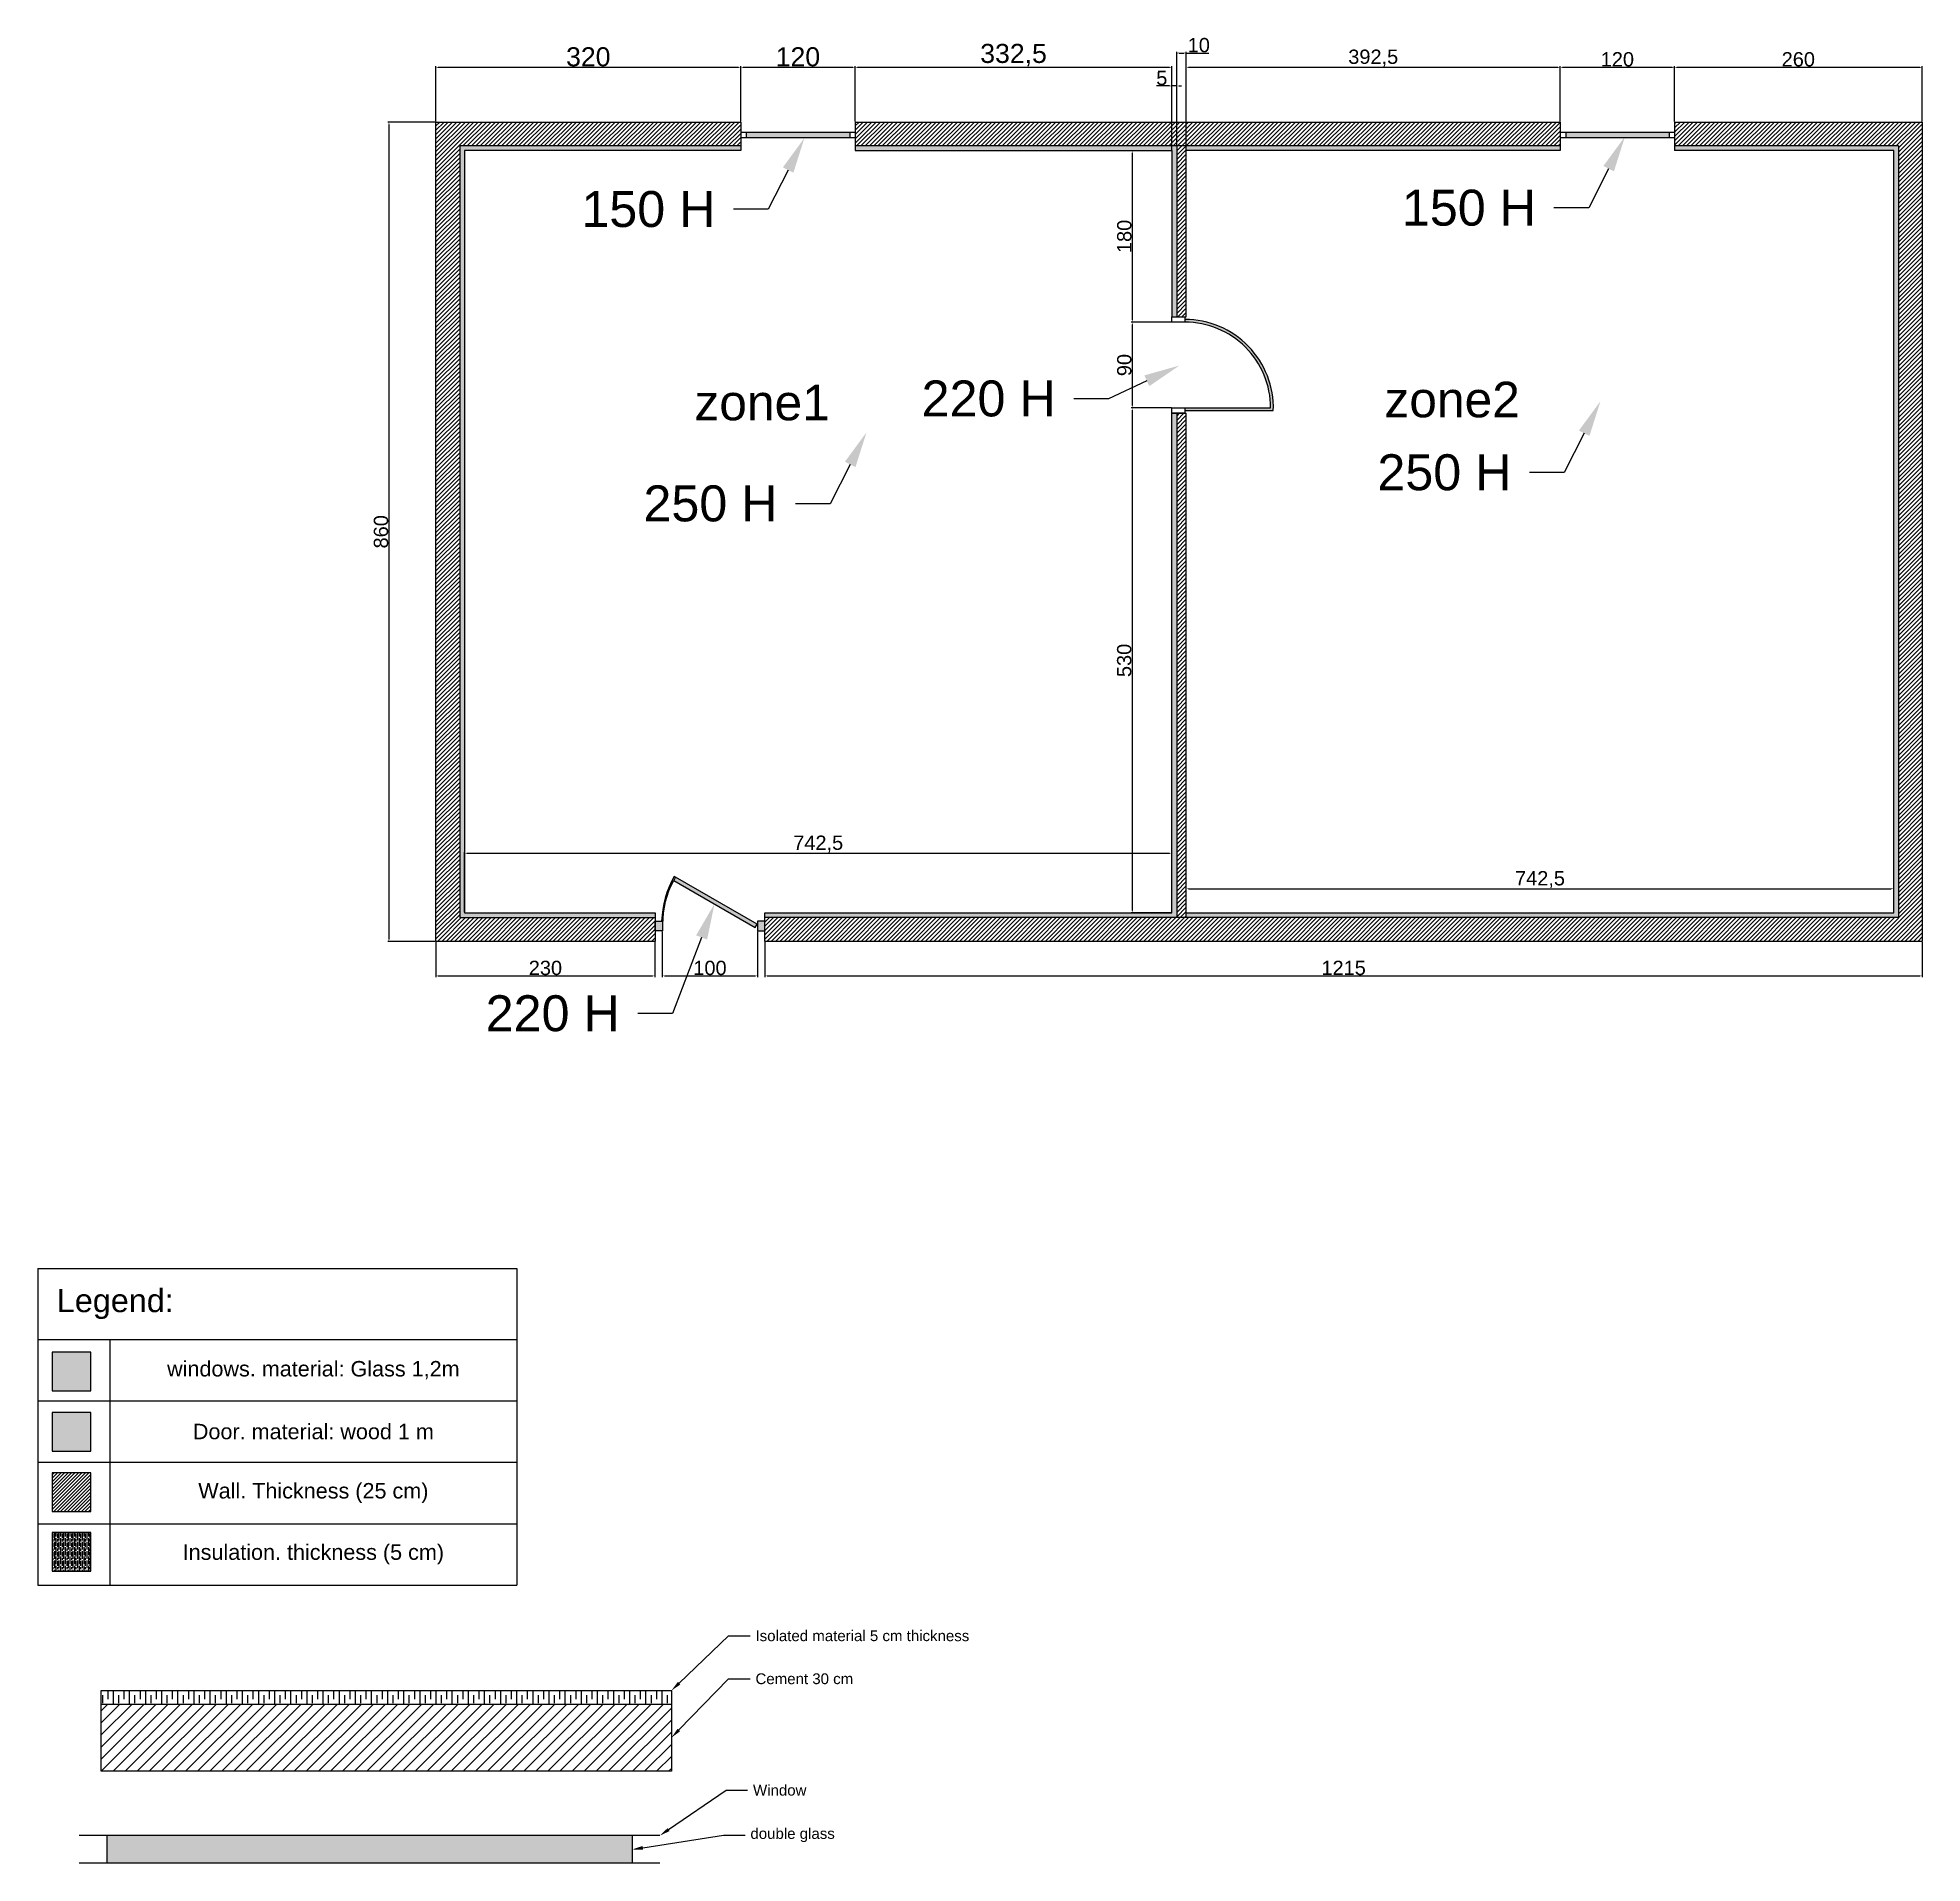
# Model space of a CAD drawing. Header units: millimetres. Extents: x 1864 to 5744, y 377 to 2293.
# Drawn here: x 2609 to 4587, y 377 to 2293 of the extents above; entities that cross this region are included whole.
import ezdxf
from ezdxf import colors
from ezdxf.entities.mleader import LeaderData, LeaderLine
from ezdxf.math import Vec2, Vec3

# ---------------------------------------------------------------- set-up
doc = ezdxf.new("R2010")
doc.units = ezdxf.units.MM
doc.layers.add('door_cad-block.com', color=250, linetype='Continuous')
doc.layers.add('Windows', color=4, linetype='Continuous')
doc.styles.get("Standard").update_dxf_attribs({"font": 'arial.ttf'})
doc.dimstyles.new('ISO-25', dxfattribs={"dimtxt": 2.5, "dimasz": 2.5, "dimexe": 1.25, "dimexo": 0.625, "dimtad": 1, "dimtxsty": 'Standard', "dimcen": 2.5, "dimadec": 0, "dimazin": 0, "dimtfac": 1, "dimtmove": 0, "dimatfit": 3, "dimfxl": 1, "dimarcsym": 0})

msp = doc.modelspace()

# ---------------------------------------------------------------- texts
at = {"color": 0, "char_height": 37.3469, "attachment_point": 1}
for s, insert in [('zone1 ', (3298.075, 1928.988)), ('zone2 ', (4022.247, 1932.111))]:
    msp.add_mtext_dynamic_manual_height_columns(s, width=166.62096, gutter_width=186.734, heights=[0], dxfattribs=dict(at, insert=insert))

# ---------------------------------------------------------------- blocks, each defined once
blk = doc.blocks.new('*U3')
at = {"color": 0, "linetype": 'ByBlock', "ltscale": 10}
blk.add_lwpolyline([(-50, 0), (-50, 800, 0.414214), (-850, 0)], format="xyb", dxfattribs=at)
at = {"color": 0}
for points in [[(-900, 0), (-850, 0), (-850, -121), (-900, -121)], [(-50, 0), (0, 0), (0, -121), (-50, -121)]]:
    blk.add_lwpolyline(points, close=True, dxfattribs=at)
blk = doc.blocks.new('*U5')
at = {"color": 0}
for p, q in [((0, 0), (2100, 0)), ((100, 0), (100, -100)), ((2000, 0), (2000, -100)), ((0, -100), (2100, -100))]:
    blk.add_line(p, q, dxfattribs=at)
blk = doc.blocks.new('*U8')
for points in [[(5, 5), (65, 5), (65, 85), (5, 85)], [(840, 30), (173, -355), (158, -329), (825, 56)], [(905, 5), (845, 5), (845, 85), (905, 85)]]:
    blk.add_lwpolyline(points, close=True)
blk.add_arc((840, 30), 771, 180, 207.7688)
blk = doc.blocks.new('*D38')
at = {"color": 0, "lineweight": -2, "transparency": 16777216}
for p, q in [((3026.7, 2205.3), (3026.7, 2263.4)), ((3029.2, 2262.1), (3344.2, 2262.1)), ((3346.7, 2205.3), (3346.7, 2263.4))]:
    blk.add_line(p, q, dxfattribs=at)
at = {"color": 0, "transparency": 16777216}
for points in [[(3029.2, 2262.6), (3029.2, 2261.7), (3026.7, 2262.1)], [(3344.2, 2262.6), (3344.2, 2261.7), (3346.7, 2262.1)]]:
    blk.add_solid(points, dxfattribs=at)
at = {"layer": 'Defpoints', "color": 0, "transparency": 16777216}
for p in [(3346.7, 2262.1), (3026.7, 2204.6), (3346.7, 2204.6)]:
    blk.add_point(p, dxfattribs=at)
at = {"color": 0, "transparency": 16777216, "insert": (3186.7, 2273), "char_height": 2.5, "width": 62.311, "attachment_point": 5}
blk.add_mtext('{\\H8x;320}', dxfattribs=at)
blk = doc.blocks.new('*D39')
at = {"color": 0, "lineweight": -2, "transparency": 16777216}
for p, q in [((3466.7, 2205.3), (3466.7, 2263.4)), ((3469.2, 2262.1), (3796.7, 2262.1)), ((3799.2, 2175.3), (3799.2, 2263.4))]:
    blk.add_line(p, q, dxfattribs=at)
at = {"color": 0, "transparency": 16777216}
for points in [[(3469.2, 2262.6), (3469.2, 2261.7), (3466.7, 2262.1)], [(3796.7, 2262.6), (3796.7, 2261.7), (3799.2, 2262.1)]]:
    blk.add_solid(points, dxfattribs=at)
at = {"layer": 'Defpoints', "color": 0, "transparency": 16777216}
for p in [(3799.2, 2262.1), (3466.7, 2204.6), (3799.2, 2174.6)]:
    blk.add_point(p, dxfattribs=at)
at = {"color": 0, "transparency": 16777216, "insert": (3633, 2274.8), "char_height": 2.5, "width": 62.311, "attachment_point": 5}
blk.add_mtext('{\\H8x;332,5}', dxfattribs=at)
blk = doc.blocks.new('*D40')
at = {"color": 0, "lineweight": -2, "transparency": 16777216}
for p, q in [((3346.7, 2205.3), (3346.7, 2263.4)), ((3349.2, 2262.1), (3464.2, 2262.1)), ((3466.7, 2205.3), (3466.7, 2263.4))]:
    blk.add_line(p, q, dxfattribs=at)
at = {"color": 0, "transparency": 16777216}
for points in [[(3349.2, 2262.6), (3349.2, 2261.7), (3346.7, 2262.1)], [(3464.2, 2262.6), (3464.2, 2261.7), (3466.7, 2262.1)]]:
    blk.add_solid(points, dxfattribs=at)
at = {"layer": 'Defpoints', "color": 0, "transparency": 16777216}
for p in [(3466.7, 2262.1), (3346.7, 2204.6), (3466.7, 2204.6)]:
    blk.add_point(p, dxfattribs=at)
at = {"color": 0, "transparency": 16777216, "insert": (3406.7, 2273), "char_height": 2.5, "width": 62.311, "attachment_point": 5}
blk.add_mtext('{\\H8x;120}', dxfattribs=at)
blk = doc.blocks.new('*D41')
at = {"color": 0, "lineweight": -2, "transparency": 16777216}
for p, q in [((3796.7, 2242.5), (3783, 2242.5)), ((3799.2, 2180.3), (3799.2, 2243.8)), ((3804.2, 2242.5), (3799.2, 2242.5)), ((3804.2, 2180.3), (3804.2, 2243.8)), ((3806.7, 2242.5), (3809.2, 2242.5))]:
    blk.add_line(p, q, dxfattribs=at)
at = {"color": 0, "transparency": 16777216}
for points in [[(3796.7, 2242.9), (3796.7, 2242.1), (3799.2, 2242.5)], [(3806.7, 2242.9), (3806.7, 2242.1), (3804.2, 2242.5)]]:
    blk.add_solid(points, dxfattribs=at)
at = {"layer": 'Defpoints', "color": 0, "transparency": 16777216}
for p in [(3799.2, 2242.5), (3799.2, 2179.6), (3804.2, 2179.6)]:
    blk.add_point(p, dxfattribs=at)
at = {"color": 0, "transparency": 16777216, "insert": (3788.6, 2250.8), "char_height": 2.5, "attachment_point": 5}
blk.add_mtext('{\\H6x;5}', dxfattribs=at)
blk = doc.blocks.new('*D42')
at = {"color": 0, "lineweight": -2, "transparency": 16777216}
for p, q in [((3804.2, 2180.3), (3804.2, 2278.3)), ((3806.7, 2277.1), (3811.7, 2277.1)), ((3814.2, 2180.3), (3814.2, 2278.3)), ((3814.2, 2277.1), (3838, 2277.1))]:
    blk.add_line(p, q, dxfattribs=at)
at = {"color": 0, "transparency": 16777216}
for points in [[(3806.7, 2277.5), (3806.7, 2276.6), (3804.2, 2277.1)], [(3811.7, 2277.5), (3811.7, 2276.6), (3814.2, 2277.1)]]:
    blk.add_solid(points, dxfattribs=at)
at = {"layer": 'Defpoints', "color": 0, "transparency": 16777216}
for p in [(3814.2, 2277.1), (3804.2, 2179.6), (3814.2, 2179.6)]:
    blk.add_point(p, dxfattribs=at)
at = {"color": 0, "transparency": 16777216, "insert": (3827.4, 2285.3), "char_height": 2.5, "attachment_point": 5}
blk.add_mtext('{\\H6x;10}', dxfattribs=at)
blk = doc.blocks.new('*D43')
at = {"color": 0, "lineweight": -2, "transparency": 16777216}
for p, q in [((3814.2, 2205.3), (3814.2, 2263.4)), ((3816.7, 2262.1), (4204.2, 2262.1)), ((4206.7, 2205.3), (4206.7, 2263.4))]:
    blk.add_line(p, q, dxfattribs=at)
at = {"color": 0, "transparency": 16777216}
for points in [[(3816.7, 2262.6), (3816.7, 2261.7), (3814.2, 2262.1)], [(4204.2, 2262.6), (4204.2, 2261.7), (4206.7, 2262.1)]]:
    blk.add_solid(points, dxfattribs=at)
at = {"layer": 'Defpoints', "color": 0, "transparency": 16777216}
for p in [(4206.7, 2262.1), (3814.2, 2204.6), (4206.7, 2204.6)]:
    blk.add_point(p, dxfattribs=at)
at = {"color": 0, "transparency": 16777216, "insert": (4010.5, 2271.8), "char_height": 2.5, "attachment_point": 5}
blk.add_mtext('{\\H6x;392,5}', dxfattribs=at)
blk = doc.blocks.new('*D44')
at = {"color": 0, "lineweight": -2, "transparency": 16777216}
for p, q in [((4206.7, 2205.3), (4206.7, 2263.4)), ((4209.2, 2262.1), (4324.2, 2262.1)), ((4326.7, 2205.3), (4326.7, 2263.4))]:
    blk.add_line(p, q, dxfattribs=at)
at = {"color": 0, "transparency": 16777216}
for points in [[(4209.2, 2262.6), (4209.2, 2261.7), (4206.7, 2262.1)], [(4324.2, 2262.6), (4324.2, 2261.7), (4326.7, 2262.1)]]:
    blk.add_solid(points, dxfattribs=at)
at = {"layer": 'Defpoints', "color": 0, "transparency": 16777216}
for p in [(4326.7, 2262.1), (4206.7, 2204.6), (4326.7, 2204.6)]:
    blk.add_point(p, dxfattribs=at)
at = {"color": 0, "transparency": 16777216, "insert": (4266.7, 2270.4), "char_height": 2.5, "attachment_point": 5}
blk.add_mtext('{\\H6x;120}', dxfattribs=at)
blk = doc.blocks.new('*D45')
at = {"color": 0, "lineweight": -2, "transparency": 16777216}
for p, q in [((4326.6, 2205.3), (4326.6, 2263.4)), ((4329.1, 2262.1), (4584.1, 2262.1)), ((4586.6, 2205.3), (4586.6, 2263.4))]:
    blk.add_line(p, q, dxfattribs=at)
at = {"color": 0, "transparency": 16777216}
for points in [[(4329.1, 2262.6), (4329.1, 2261.7), (4326.6, 2262.1)], [(4584.1, 2262.6), (4584.1, 2261.7), (4586.6, 2262.1)]]:
    blk.add_solid(points, dxfattribs=at)
at = {"layer": 'Defpoints', "color": 0, "transparency": 16777216}
for p in [(4586.6, 2262.1), (4326.6, 2204.6), (4586.6, 2204.6)]:
    blk.add_point(p, dxfattribs=at)
at = {"color": 0, "transparency": 16777216, "insert": (4456.6, 2270.4), "char_height": 2.5, "attachment_point": 5}
blk.add_mtext('{\\H6x;260}', dxfattribs=at)
blk = doc.blocks.new('*D46')
at = {"color": 0, "lineweight": -2, "transparency": 16777216}
for p, q in [((3798.6, 2174.6), (3756.3, 2174.6)), ((3757.5, 2172.1), (3757.5, 1997.1)), ((3798.6, 1994.6), (3756.3, 1994.6))]:
    blk.add_line(p, q, dxfattribs=at)
at = {"color": 0, "transparency": 16777216}
for points in [[(3757.1, 2172.1), (3758, 2172.1), (3757.5, 2174.6)], [(3757.1, 1997.1), (3758, 1997.1), (3757.5, 1994.6)]]:
    blk.add_solid(points, dxfattribs=at)
at = {"layer": 'Defpoints', "color": 0, "transparency": 16777216}
for p in [(3799.2, 2174.6), (3757.5, 1994.6), (3799.3, 1994.6)]:
    blk.add_point(p, dxfattribs=at)
at = {"color": 0, "transparency": 16777216, "insert": (3749.3, 2084.6), "char_height": 2.5, "attachment_point": 5, "rotation": 90}
blk.add_mtext('{\\H6x;180}', dxfattribs=at)
blk = doc.blocks.new('*D47')
at = {"color": 0, "lineweight": -2, "transparency": 16777216}
for p, q in [((3798.6, 1994.6), (3756.3, 1994.6)), ((3757.5, 1992.1), (3757.5, 1907.1)), ((3798.6, 1904.6), (3756.3, 1904.6))]:
    blk.add_line(p, q, dxfattribs=at)
at = {"color": 0, "transparency": 16777216}
for points in [[(3757.1, 1992.1), (3758, 1992.1), (3757.5, 1994.6)], [(3757.1, 1907.1), (3758, 1907.1), (3757.5, 1904.6)]]:
    blk.add_solid(points, dxfattribs=at)
at = {"layer": 'Defpoints', "color": 0, "transparency": 16777216}
for p in [(3799.3, 1994.6), (3757.5, 1904.6), (3799.3, 1904.6)]:
    blk.add_point(p, dxfattribs=at)
at = {"color": 0, "transparency": 16777216, "insert": (3749.3, 1949.6), "char_height": 2.5, "attachment_point": 5, "rotation": 90}
blk.add_mtext('{\\H6x;90}', dxfattribs=at)
blk = doc.blocks.new('*D48')
at = {"color": 0, "lineweight": -2, "transparency": 16777216}
for p, q in [((3798.6, 1904.6), (3756.3, 1904.6)), ((3757.5, 1902.1), (3757.5, 1377.1)), ((3798.6, 1374.6), (3756.3, 1374.6))]:
    blk.add_line(p, q, dxfattribs=at)
at = {"color": 0, "transparency": 16777216}
for points in [[(3757.1, 1902.1), (3758, 1902.1), (3757.5, 1904.6)], [(3757.1, 1377.1), (3758, 1377.1), (3757.5, 1374.6)]]:
    blk.add_solid(points, dxfattribs=at)
at = {"layer": 'Defpoints', "color": 0, "transparency": 16777216}
for p in [(3799.3, 1904.6), (3757.5, 1374.6), (3799.3, 1374.6)]:
    blk.add_point(p, dxfattribs=at)
at = {"color": 0, "transparency": 16777216, "insert": (3749.2, 1639.6), "char_height": 2.5, "attachment_point": 5, "rotation": 90}
blk.add_mtext('{\\H6x;530}', dxfattribs=at)
blk = doc.blocks.new('*D49')
at = {"color": 0, "lineweight": -2, "transparency": 16777216}
for p, q in [((3026.1, 2204.6), (2976.3, 2204.6)), ((2977.5, 2202.1), (2977.5, 1347.1)), ((3026.1, 1344.6), (2976.3, 1344.6))]:
    blk.add_line(p, q, dxfattribs=at)
at = {"color": 0, "transparency": 16777216}
for points in [[(2977.1, 2202.1), (2977.9, 2202.1), (2977.5, 2204.6)], [(2977.1, 1347.1), (2977.9, 1347.1), (2977.5, 1344.6)]]:
    blk.add_solid(points, dxfattribs=at)
at = {"layer": 'Defpoints', "color": 0, "transparency": 16777216}
for p in [(3026.7, 2204.6), (2977.5, 1344.6), (3026.7, 1344.6)]:
    blk.add_point(p, dxfattribs=at)
at = {"color": 0, "transparency": 16777216, "insert": (2969.2, 1774.6), "char_height": 2.5, "attachment_point": 5, "rotation": 90}
blk.add_mtext('{\\H6x;860}', dxfattribs=at)
blk = doc.blocks.new('*D50')
at = {"color": 0, "lineweight": -2, "transparency": 16777216}
for p, q in [((3026.7, 1344), (3026.7, 1307.2)), ((3256.7, 1344), (3256.7, 1307.2)), ((3029.2, 1308.5), (3254.2, 1308.5))]:
    blk.add_line(p, q, dxfattribs=at)
at = {"color": 0, "transparency": 16777216}
for points in [[(3029.2, 1308.9), (3029.2, 1308.1), (3026.7, 1308.5)], [(3254.2, 1308.9), (3254.2, 1308.1), (3256.7, 1308.5)]]:
    blk.add_solid(points, dxfattribs=at)
at = {"layer": 'Defpoints', "color": 0, "transparency": 16777216}
for p in [(3026.7, 1344.6), (3256.7, 1344.6), (3256.7, 1308.5)]:
    blk.add_point(p, dxfattribs=at)
at = {"color": 0, "transparency": 16777216, "insert": (3141.7, 1316.8), "char_height": 2.5, "width": 5.711, "attachment_point": 5}
blk.add_mtext('{\\H6x;230}', dxfattribs=at)
blk = doc.blocks.new('*D51')
at = {"color": 0, "lineweight": -2, "transparency": 16777216}
for p, q in [((3264.4, 1355.1), (3264.4, 1307.2)), ((3364.4, 1355.1), (3364.4, 1307.2)), ((3266.9, 1308.5), (3361.9, 1308.5))]:
    blk.add_line(p, q, dxfattribs=at)
at = {"color": 0, "transparency": 16777216}
for points in [[(3266.9, 1308.9), (3266.9, 1308.1), (3264.4, 1308.5)], [(3361.9, 1308.9), (3361.9, 1308.1), (3364.4, 1308.5)]]:
    blk.add_solid(points, dxfattribs=at)
at = {"layer": 'Defpoints', "color": 0, "transparency": 16777216}
for p in [(3264.4, 1355.7), (3364.4, 1355.7), (3364.4, 1308.5)]:
    blk.add_point(p, dxfattribs=at)
at = {"color": 0, "transparency": 16777216, "insert": (3314.4, 1316.8), "char_height": 2.5, "attachment_point": 5}
blk.add_mtext('{\\H6x;100}', dxfattribs=at)
blk = doc.blocks.new('*D52')
at = {"color": 0, "lineweight": -2, "transparency": 16777216}
for p, q in [((3372.1, 1344), (3372.1, 1307.2)), ((4586.7, 1344), (4586.7, 1307.2)), ((3374.6, 1308.5), (4584.2, 1308.5))]:
    blk.add_line(p, q, dxfattribs=at)
at = {"color": 0, "transparency": 16777216}
for points in [[(3374.6, 1308.9), (3374.6, 1308.1), (3372.1, 1308.5)], [(4584.2, 1308.9), (4584.2, 1308.1), (4586.7, 1308.5)]]:
    blk.add_solid(points, dxfattribs=at)
at = {"layer": 'Defpoints', "color": 0, "transparency": 16777216}
for p in [(3372.1, 1344.6), (4586.7, 1344.6), (4586.7, 1308.5)]:
    blk.add_point(p, dxfattribs=at)
at = {"color": 0, "transparency": 16777216, "insert": (3979.4, 1316.8), "char_height": 2.5, "attachment_point": 5}
blk.add_mtext('{\\H6x;1215}', dxfattribs=at)
blk = doc.blocks.new('*D53')
at = {"color": 0, "lineweight": -2, "transparency": 16777216}
for p, q in [((3814.2, 1375.3), (3814.2, 1401.2)), ((3816.7, 1400), (4554.2, 1400)), ((4556.7, 1375.3), (4556.7, 1401.2))]:
    blk.add_line(p, q, dxfattribs=at)
at = {"color": 0, "transparency": 16777216}
for points in [[(3816.7, 1400.4), (3816.7, 1399.6), (3814.2, 1400)], [(4554.2, 1400.4), (4554.2, 1399.6), (4556.7, 1400)]]:
    blk.add_solid(points, dxfattribs=at)
at = {"layer": 'Defpoints', "color": 0, "transparency": 16777216}
for p in [(4556.7, 1400), (3814.2, 1374.6), (4556.7, 1374.6)]:
    blk.add_point(p, dxfattribs=at)
at = {"color": 0, "transparency": 16777216, "insert": (4185.5, 1409.6), "char_height": 2.5, "attachment_point": 5}
blk.add_mtext('{\\H6x;742,5}', dxfattribs=at)
blk = doc.blocks.new('*D54')
at = {"color": 0, "lineweight": -2, "transparency": 16777216}
for p, q in [((3056.7, 1375.3), (3056.7, 1438.5)), ((3059.2, 1437.3), (3796.7, 1437.3)), ((3799.2, 1375.3), (3799.2, 1438.5))]:
    blk.add_line(p, q, dxfattribs=at)
at = {"color": 0, "transparency": 16777216}
for points in [[(3059.2, 1437.7), (3059.2, 1436.9), (3056.7, 1437.3)], [(3796.7, 1437.7), (3796.7, 1436.9), (3799.2, 1437.3)]]:
    blk.add_solid(points, dxfattribs=at)
at = {"layer": 'Defpoints', "color": 0, "transparency": 16777216}
for p in [(3799.2, 1437.3), (3056.7, 1374.6), (3799.2, 1374.6)]:
    blk.add_point(p, dxfattribs=at)
at = {"color": 0, "transparency": 16777216, "insert": (3428, 1446.9), "char_height": 2.5, "attachment_point": 5}
blk.add_mtext('{\\H6x;742,5}', dxfattribs=at)
blk = doc.blocks.new('*T55')
at = {"color": 0, "linetype": 'ByBlock', "lineweight": -2, "transparency": 16777216}
for p, q in [((0, 0), (502.8, 0)), ((0, 0), (0, -332.3)), ((502.8, 0), (502.8, -332.3)), ((0, -74.4), (502.8, -74.4)), ((75.7, -74.4), (75.7, -332.3)), ((0, -138.9), (502.8, -138.9)), ((0, -203.3), (502.8, -203.3)), ((0, -267.8), (502.8, -267.8)), ((0, -332.3), (502.8, -332.3))]:
    blk.add_line(p, q, dxfattribs=at)
at = {"color": 0, "transparency": 16777216}
for s, insert, char_height, width, attachment_point in [('  Legend:', (1.2, -37.2), 24.31, 500.401, 4), ('windows. material: Glass 1,2m', (289.3, -106.6), 16.208, 424.713, 5), ('Door. material: wood 1 m', (289.3, -171.1), 16.208, 424.713, 5), ('Wall. Thickness (25 cm)', (289.3, -235.6), 16.208, 424.713, 5), ('Insulation. thickness (5 cm)', (289.3, -300), 16.208, 424.713, 5)]:
    blk.add_mtext(s, dxfattribs=dict(at, insert=insert, char_height=char_height, width=width, attachment_point=attachment_point))

# ---------------------------------------------------------------- dimensions: what is measured, and where the dimension line sits
at = {"color": 0}
for base, p1, p2, text, picture, middle in [((3346.733, 2262.139), (3026.733, 2204.632), (3346.733, 2204.632), '{\\H8x;<>}', '*D38', (3186.733, 2272.982)), ((3466.733, 2262.139), (3346.733, 2204.632), (3466.733, 2204.632), '{\\H8x;<>}', '*D40', (3406.733, 2272.975)), ((3799.233, 2262.139), (3466.733, 2204.632), (3799.233, 2174.632), '{\\H8x;<>}', '*D39', (3632.983, 2274.783)), ((4206.733, 2262.139), (3814.233, 2204.632), (4206.733, 2204.632), '{\\H6x;<>}', '*D43', (4010.483, 2271.778)), ((4326.733, 2262.139), (4206.733, 2204.632), (4326.733, 2204.632), '{\\H6x;<>}', '*D44', (4266.733, 2270.422)), ((4586.558, 2262.139), (4326.558, 2204.632), (4586.558, 2204.632), '{\\H6x;<>}', '*D45', (4456.558, 2270.422)), ((4556.733, 1399.975), (3814.233, 1374.632), (4556.733, 1374.632), '{\\H6x;<>}', '*D53', (4185.483, 1409.615)), ((3364.425, 1308.482), (3264.425, 1355.687), (3364.425, 1355.687), '{\\H6x;<>}', '*D51', (3314.425, 1316.765)), ((3256.733, 1308.482), (3026.733, 1344.632), (3256.733, 1344.632), '{\\H6x;<>}', '*D50', (3141.733, 1316.771)), ((4586.733, 1308.482), (3372.117, 1344.632), (4586.733, 1344.632), '{\\H6x;1215}', '*D52', (3979.425, 1316.765))]:
    dim = msp.add_linear_dim(base=base, p1=p1, p2=p2, text=text, dimstyle='ISO-25', dxfattribs=at)
    dim.commit()
    dim.dimension.update_dxf_attribs({"geometry": picture, "text_midpoint": middle})
for base, p1, p2, picture, middle in [((3814.233, 2277.06), (3804.233, 2179.632), (3814.233, 2179.632), '*D42', (3827.37, 2277.06)), ((3799.233, 2242.52), (3804.233, 2179.632), (3799.233, 2179.632), '*D41', (3788.635, 2242.52)), ((3799.233, 1437.282), (3056.733, 1374.632), (3799.233, 1374.632), '*D54', (3427.983, 1437.282))]:
    dim = msp.add_linear_dim(base=base, p1=p1, p2=p2, text='{\\H6x;<>}', dimstyle='ISO-25', dxfattribs=at)
    dim.commit()
    dim.dimension.update_dxf_attribs({"geometry": picture, "text_midpoint": middle, "dimtype": 160})
for base, p1, p2, picture, middle in [((2977.522, 1344.632), (3026.733, 2204.632), (3026.733, 1344.632), '*D49', (2969.239, 1774.632)), ((3757.534, 1994.632), (3799.233, 2174.632), (3799.267, 1994.632), '*D46', (3749.251, 2084.632)), ((3757.534, 1904.632), (3799.267, 1994.632), (3799.267, 1904.632), '*D47', (3749.251, 1949.632)), ((3757.534, 1374.632), (3799.267, 1904.632), (3799.267, 1374.632), '*D48', (3749.246, 1639.632))]:
    dim = msp.add_linear_dim(base=base, p1=p1, p2=p2, angle=90, text='{\\H6x;<>}', dimstyle='ISO-25', dxfattribs=at)
    dim.commit()
    dim.dimension.update_dxf_attribs({"geometry": picture, "text_midpoint": middle})

# ---------------------------------------------------------------- hatches: boundary and pattern name
h = msp.add_hatch()
h.set_pattern_fill('ANSI31', color=0)
h.paths.add_polyline_path([(3051.733, 2179.632), (3346.733, 2179.632), (3346.733, 2204.632), (3026.733, 2204.632), (3026.733, 1344.632), (3256.733, 1344.632), (3256.733, 1369.632), (3051.733, 1369.632)])
h.paths.add_polyline_path([(4586.558, 2204.632), (4326.733, 2204.632), (4326.733, 2179.632), (4561.733, 2179.632), (4561.733, 1369.632), (3372.117, 1369.632), (3372.117, 1344.632), (4586.733, 1344.632)])
h.paths.add_polyline_path([(3814.233, 1899.007), (3804.233, 1899.007), (3804.233, 1369.632), (3814.233, 1369.632)], flags=17)
h.paths.add_polyline_path([(3814.233, 2179.632), (3804.233, 2179.632), (3804.233, 2000.257), (3812.837, 2000.257), (3814.233, 2000.257)], flags=17)
h.paths.add_polyline_path([(4206.733, 2204.632), (3466.733, 2204.632), (3466.733, 2179.632), (4206.733, 2179.632)], flags=17)
at = {"true_color": 0xf1eb1f, "transparency": 33554687}
h = msp.add_hatch(dxfattribs=at)
h.set_pattern_fill('GOST_WOOD', color=2, scale=0.86)
h.paths.add_polyline_path([(3056.733, 2174.632), (3346.733, 2174.632), (3346.733, 2179.632), (3051.733, 2179.632), (3051.733, 1369.632), (3256.733, 1369.632), (3256.733, 1374.632), (3056.733, 1374.632)])
at = {"transparency": 33554687}
h = msp.add_hatch(color=4, dxfattribs=at)
h.paths.add_polyline_path([(4212.447, 2193.672), (4212.447, 2187.958), (4321.018, 2187.958), (4321.018, 2193.672)])
h.paths.add_polyline_path([(3352.447, 2193.672), (3352.447, 2187.958), (3461.018, 2187.958), (3461.018, 2193.672)])
at = {"true_color": 0xf1eb1f, "transparency": 33554687}
h = msp.add_hatch(dxfattribs=at)
h.set_pattern_fill('GOST_WOOD', color=2, style=0)
h.paths.add_polyline_path([(3804.233, 2179.632), (3466.733, 2179.632), (3466.733, 2174.632), (3799.233, 2174.632), (3799.233, 2000.257), (3804.233, 2000.257)])
h.paths.add_polyline_path([(4206.733, 2179.632), (3814.233, 2179.632), (3814.233, 2174.632), (4206.733, 2174.632)])
h.paths.add_polyline_path([(4561.733, 2179.632), (4326.733, 2179.632), (4326.733, 2174.632), (4556.733, 2174.632), (4556.733, 1374.632), (3814.233, 1374.632), (3814.233, 1369.632), (4561.733, 1369.632)])
at = {"true_color": 0x6a3715, "transparency": 33554687}
for points in [[(3902.837, 1904.632), (3812.837, 1904.632), (3812.837, 1901.819), (3905.637, 1901.819, 0.42268244), (3812.837, 1997.444), (3812.837, 1994.632, -0.41421356)], [(3276.369, 1408.766), (3278.292, 1412.097), (3276.905, 1412.898, 0.12288), (3263.692, 1365.943), (3264.425, 1365.943), (3264.425, 1362.738), (3264.991, 1362.738, -0.12176079)], [(2664.616, 850.232), (2624.097, 850.232), (2624.097, 809.712), (2664.616, 809.712)]]:
    msp.add_hatch(color=36, dxfattribs=at).paths.add_polyline_path(points)
at = {"true_color": 0xf1eb1f, "transparency": 33554687}
h = msp.add_hatch(dxfattribs=at)
h.set_pattern_fill('GOST_WOOD', color=2, style=0)
h.paths.add_polyline_path([(3799.233, 1374.632), (3372.117, 1374.632), (3372.117, 1369.632), (3804.233, 1369.632), (3804.233, 1899.007), (3799.233, 1899.007)])
at = {"true_color": 0x6a3715, "transparency": 33554687}
h = msp.add_hatch(color=36, dxfattribs=at)
h.paths.add_polyline_path([(3278.292, 1412.097), (3276.369, 1408.766), (3361.861, 1359.407), (3363.784, 1362.738)])
h.paths.add_polyline_path([(3264.425, 1365.943), (3256.733, 1365.943), (3256.733, 1355.687), (3264.425, 1355.687)])
h.paths.add_polyline_path([(3364.425, 1355.687), (3372.117, 1355.687), (3372.117, 1365.943), (3364.425, 1365.943)])
at = {"transparency": 33554687}
for points in [[(2624.097, 873.178), (2664.616, 873.178), (2664.616, 913.698), (2624.097, 913.698)], [(3232.664, 377.157), (3232.664, 406.17), (2681.423, 406.17), (2681.423, 377.157)]]:
    msp.add_hatch(color=4, dxfattribs=at).paths.add_polyline_path(points)
h = msp.add_hatch(dxfattribs=at)
h.set_pattern_fill('ANSI31', color=256, scale=0.810382, style=0)
h.set_pattern_definition([(45, (-1844.981, -1013.364), (-1.8193587, 1.8193587), [])])
h.paths.add_polyline_path([(2664.616, 786.975), (2624.097, 786.975), (2624.097, 746.456), (2664.616, 746.456)])
at = {"true_color": 0xf1eb1f, "transparency": 33554687}
h = msp.add_hatch(dxfattribs=at)
h.set_pattern_fill('GOST_WOOD', color=2, scale=0.810382, style=0)
h.set_pattern_definition([(90, (-1844.981, -1020.5685), (4.86229, -3e-16), [8.1038165, -1.620763]), (90, (-1843.36, -1022.189), (4.86229, -3e-16), [4.86229, -1.2155725, 2.431145, -1.2155725]), (90, (-1841.7394, -1024.6204), (4.86229, -3e-16), [8.1038165, -1.620763])])
h.paths.add_polyline_path([(2664.616, 683.838), (2664.616, 724.357), (2624.097, 724.357), (2624.097, 683.838)])
h = msp.add_hatch(dxfattribs=at)
h.set_pattern_fill('GOST_WOOD', color=2, scale=2.822626, style=0)
h.set_pattern_definition([(90, (-8065.847, -2789.83), (16.935755, -1e-15), [28.22626, -5.64525]), (90, (-8060.202, -2795.476), (16.935755, -1e-15), [16.935755, -4.233939, 8.467877, -4.233939]), (90, (-8054.556, -2803.943), (16.935755, -1e-15), [28.22626, -5.64525])])
h.paths.add_polyline_path([(3273.909, 558.394), (2675.472, 558.394), (2675.472, 544.281), (3273.909, 544.281)])
at = {"transparency": 33554687}
h = msp.add_hatch(dxfattribs=at)
h.set_pattern_fill('ANSI31', color=256, scale=2.822626, style=0)
h.set_pattern_definition([(45, (-8065.847, -2789.83), (-6.3369756, 6.3369756), [])])
h.paths.add_polyline_path([(3273.909, 473.715), (3273.909, 544.281), (2675.472, 544.281), (2675.472, 473.715)])

# ---------------------------------------------------------------- linework, layer by layer
at = {"color": 0}
for p, q in [((3804.233, 2179.632), (3804.233, 2000.257)), ((3804.233, 1899.007), (3804.233, 1369.632))]:
    msp.add_line(p, q, dxfattribs=at)
for points in [[(3256.733, 1344.632), (3026.733, 1344.632), (3026.733, 2204.632), (3346.733, 2204.632)], [(3346.733, 2204.632), (3346.733, 2174.632), (3056.733, 2174.632), (3056.733, 1374.632), (3256.733, 1374.632), (3256.733, 1344.632)], [(4326.558, 2204.632), (4586.558, 2204.632), (4586.733, 1344.632), (3372.117, 1344.632)], [(3466.733, 2204.632), (3466.733, 2174.632)], [(3466.733, 2204.632), (4206.733, 2204.632)], [(4206.733, 2204.632), (4206.733, 2174.632), (3814.233, 2174.632)], [(4326.733, 2204.632), (4326.733, 2174.632)], [(3346.733, 2179.632), (3051.733, 2179.632), (3051.733, 1369.632), (3256.733, 1369.632)], [(4561.733, 2179.632), (4561.733, 1369.632), (3372.117, 1369.632)], [(4206.733, 2179.632), (3466.733, 2179.632)], [(3814.233, 2000.257), (3814.233, 2179.632)], [(4561.733, 2179.632), (4326.733, 2179.632)], [(3466.733, 2174.632), (3799.233, 2174.632), (3799.233, 2000.257), (3814.233, 2000.257)], [(3814.233, 1374.632), (4556.733, 1374.632), (4556.733, 2174.632), (4326.733, 2174.632)], [(3799.233, 2000.257), (3814.233, 2000.257)], [(3814.233, 1994.621), (3814.233, 1994.632)], [(3372.117, 1344.632), (3372.117, 1374.632), (3799.233, 1374.632), (3799.233, 1899.007), (3814.233, 1899.007)], [(3812.837, 1901.819), (3905.637, 1901.819)], [(3814.233, 1369.632), (3814.233, 1899.007)], [(3278.292, 1412.097), (3276.905, 1412.898)], [(3814.233, 1374.632), (4556.733, 1374.632)], [(3264.991, 1362.738), (3264.425, 1362.738)], [(2675.472, 544.281), (2675.472, 558.394), (3273.909, 558.394), (3273.909, 544.281)], [(3273.909, 473.715), (2675.472, 473.715), (2675.472, 544.281), (3273.909, 544.281), (3273.909, 473.715)]]:
    msp.add_lwpolyline(points, dxfattribs=at)
for points in [[(2624.097, 873.178), (2664.616, 873.178), (2664.616, 913.698), (2624.097, 913.698)], [(2624.097, 809.712), (2664.616, 809.712), (2664.616, 850.232), (2624.097, 850.232)], [(2624.097, 746.456), (2664.616, 746.456), (2664.616, 786.975), (2624.097, 786.975)], [(2624.097, 683.838), (2664.616, 683.838), (2664.616, 724.357), (2624.097, 724.357)]]:
    msp.add_lwpolyline(points, close=True, dxfattribs=at)
for centre, radius, start, end in [((3812.784, 1904.551), 92.894, 358.315192, 89.9669), ((3364.385, 1362.945), 100.738, 150.272854, 178.294402)]:
    msp.add_arc(centre, radius, start, end, dxfattribs=at)

# ---------------------------------------------------------------- block references
msp.add_blockref('*T55', (2608.861, 1001.312))
at = {"layer": 'door_cad-block.com', "color": 0}
for name, p, xscale, yscale, zscale, rotation in [('*U3', (3812.837, 1899.007), 0.1125000076486909, 0.1125000076486909, 0.1125000076486909, 270), ('*U8', (3256.092, 1366.584), -0.1282051282051265, 0.1282051282051265, 0.1282051282051265, 180)]:
    msp.add_blockref(name, p, dxfattribs=dict(at, xscale=xscale, yscale=yscale, zscale=zscale, rotation=rotation))
at = {"layer": 'Windows'}
for p, xscale, yscale, zscale in [((3466.733, 2193.672), -0.05714285714285761, 0.05714285714285761, 0.05714285714285761), ((4326.733, 2193.672), -0.05714285714285761, 0.05714285714285761, 0.05714285714285761), ((3261.676, 406.17), -0.2901266237316804, 0.2901266237316804, 0.2901266237316804)]:
    msp.add_blockref('*U5', p, dxfattribs=dict(at, xscale=xscale, yscale=yscale, zscale=zscale))

msp.set_redraw_order([(e.dxf.handle, doc.entitydb.next_handle()) for e in msp.query("TEXT MTEXT ATTDEF DIMENSION ARC_DIMENSION")])  # texts and dimensions are drawn at this point

# ---------------------------------------------------------------- leaders
at = {"color": 0}
ml = msp.add_multileader_mtext('Standard', dxfattribs=at)
ml.set_content('150 H')
ml.set_leader_properties()
ml.build(insert=Vec2(0, 0))
ml.multileader.update_dxf_attribs({"arrow_head_size": 37.75})
ctx = ml.context
ctx.base_point, ctx.char_height, ctx.arrow_head_size, ctx.landing_gap_size, ctx.plane_origin = Vec3(3170.536, 2113.04), 37.7505, 37.75, 18.875, Vec3(4532.368, 1573.63)
ctx.text_align_type = 2
notes = []
notes.append((ctx, [(0, (1, 1, 0), (3375.496, 2113.04), (-1, 0), 36.473, [(0, [(3413.547, 2187.944)], 0, [])])]))
ctx.mtext.insert, ctx.mtext.alignment, ctx.mtext.flow_direction = Vec3(3320.147, 2132.237), 3, 5
ml = msp.add_multileader_mtext('Standard', dxfattribs=at)
ml.set_content('150 H')
ml.set_leader_properties()
ml.build(insert=Vec2(0, 0))
ml.multileader.update_dxf_attribs({"arrow_head_size": 37.75})
ctx = ml.context
ctx.base_point, ctx.char_height, ctx.arrow_head_size, ctx.landing_gap_size, ctx.plane_origin = Vec3(4031.652, 2114.453), 37.7505, 37.75, 18.875, Vec3(5393.484, 1575.044)
ctx.text_align_type = 2
notes.append((ctx, [(0, (1, 1, 0), (4236.612, 2114.453), (-1, 0), 36.473, [(0, [(4274.663, 2189.357)], 0, [])])]))
ctx.mtext.insert, ctx.mtext.alignment, ctx.mtext.flow_direction = Vec3(4181.263, 2133.65), 3, 5
ml = msp.add_multileader_mtext('Standard', dxfattribs=at)
ml.set_content('220 H')
ml.set_leader_properties()
ml.build(insert=Vec2(0, 0))
ml.multileader.update_dxf_attribs({"arrow_head_size": 37.75})
ctx = ml.context
ctx.base_point, ctx.char_height, ctx.arrow_head_size, ctx.landing_gap_size, ctx.plane_origin = Vec3(3523.42, 1914.24), 37.7505, 37.75, 18.875, Vec3(4925.923, 1374.831)
ctx.text_align_type = 2
notes.append((ctx, [(0, (1, 1, 0), (3732.577, 1914.24), (-1, 0), 36.473, [(0, [(3807.101, 1949.13)], 0, [])])]))
ctx.mtext.insert, ctx.mtext.alignment, ctx.mtext.flow_direction = Vec3(3677.228, 1933.437), 3, 5
ml = msp.add_multileader_mtext('Standard', dxfattribs=at)
ml.set_content('250 H')
ml.set_leader_properties()
ml.build(insert=Vec2(0, 0))
ml.multileader.update_dxf_attribs({"arrow_head_size": 37.75})
ctx = ml.context
ctx.base_point, ctx.char_height, ctx.arrow_head_size, ctx.landing_gap_size, ctx.plane_origin = Vec3(4001.756, 1836.767), 37.7505, 37.75, 18.875, Vec3(5367.786, 1297.357)
ctx.text_align_type = 2
notes.append((ctx, [(0, (1, 1, 0), (4210.913, 1836.767), (-1, 0), 36.473, [(0, [(4248.964, 1911.671)], 0, [])])]))
ctx.mtext.insert, ctx.mtext.alignment, ctx.mtext.flow_direction = Vec3(4155.565, 1855.964), 3, 5
ml = msp.add_multileader_mtext('Standard', dxfattribs=at)
ml.set_content('250 H')
ml.set_leader_properties()
ml.build(insert=Vec2(0, 0))
ml.multileader.update_dxf_attribs({"arrow_head_size": 37.75})
ctx = ml.context
ctx.base_point, ctx.char_height, ctx.arrow_head_size, ctx.landing_gap_size, ctx.plane_origin = Vec3(3231.482, 1804.101), 37.7505, 37.75, 18.875, Vec3(4597.512, 1264.692)
ctx.text_align_type = 2
notes.append((ctx, [(0, (1, 1, 0), (3440.639, 1804.101), (-1, 0), 36.473, [(0, [(3478.69, 1879.005)], 0, [])])]))
ctx.mtext.insert, ctx.mtext.alignment, ctx.mtext.flow_direction = Vec3(3385.29, 1823.298), 3, 5
ml = msp.add_multileader_mtext('Standard', dxfattribs=at)
ml.set_content('220 H')
ml.set_leader_properties()
ml.build(insert=Vec2(0, 0))
ml.multileader.update_dxf_attribs({"arrow_head_size": 37.75})
ctx = ml.context
ctx.base_point, ctx.char_height, ctx.arrow_head_size, ctx.landing_gap_size, ctx.plane_origin = Vec3(3065.929, 1268.993), 37.7505, 37.75, 18.875, Vec3(4504.905, 729.584)
ctx.text_align_type = 2
notes.append((ctx, [(0, (1, 1, 0), (3275.086, 1268.993), (-1, 0), 36.473, [(0, [(3319.115, 1384.087)], 0, [])])]))
ctx.mtext.insert, ctx.mtext.alignment, ctx.mtext.flow_direction = Vec3(3219.738, 1288.19), 3, 5
ml = msp.add_multileader_mtext('Standard', dxfattribs=at)
ml.set_content('Isolated material 5 cm thickness')
ml.set_leader_properties()
ml.build(insert=Vec2(0, 0))
ml.multileader.update_dxf_attribs({"arrow_head_size": 11.291})
ctx = ml.context
ctx.base_point, ctx.char_height, ctx.arrow_head_size, ctx.landing_gap_size, ctx.plane_origin = Vec3(3356.518, 615.875), 11.2905, 11.291, 5.645, Vec3(3273.909, 558.394)
notes.append((ctx, [(0, (1, 1, 0), (3333.937, 615.875), (1, 0), 22.581, [(0, [(3273.909, 558.394)], 0, [])])]))
ctx.mtext.insert, ctx.mtext.flow_direction = Vec3(3362.164, 621.616), 5
ml = msp.add_multileader_mtext('Standard', dxfattribs=at)
ml.set_content('Cement 30 cm')
ml.set_leader_properties()
ml.build(insert=Vec2(0, 0))
ml.multileader.update_dxf_attribs({"arrow_head_size": 11.291})
ctx = ml.context
ctx.base_point, ctx.char_height, ctx.arrow_head_size, ctx.landing_gap_size, ctx.plane_origin = Vec3(3356.518, 570.744), 11.2905, 11.291, 5.645, Vec3(3273.909, 508.998)
notes.append((ctx, [(0, (1, 1, 0), (3333.937, 570.744), (1, 0), 22.581, [(0, [(3273.909, 508.998)], 0, [])])]))
ctx.mtext.insert, ctx.mtext.flow_direction = Vec3(3362.164, 576.489), 5
ml = msp.add_multileader_mtext('Standard', dxfattribs=at)
ml.set_content('Window ')
ml.set_leader_properties()
ml.build(insert=Vec2(0, 0))
ml.multileader.update_dxf_attribs({"arrow_head_size": 11.291})
ctx = ml.context
ctx.base_point, ctx.char_height, ctx.arrow_head_size, ctx.landing_gap_size, ctx.plane_origin = Vec3(3353.92, 453.81), 11.2905, 11.291, 5.645, Vec3(3261.676, 406.17)
notes.append((ctx, [(0, (1, 1, 0), (3331.339, 453.81), (1, 0), 22.581, [(0, [(3261.676, 406.17)], 0, [])])]))
ctx.mtext.insert, ctx.mtext.flow_direction = Vec3(3359.565, 459.548), 5
ml = msp.add_multileader_mtext('Standard', dxfattribs=at)
ml.set_content('double glass')
ml.set_leader_properties()
ml.build(insert=Vec2(0, 0))
ml.multileader.update_dxf_attribs({"arrow_head_size": 11.291})
ctx = ml.context
ctx.base_point, ctx.char_height, ctx.arrow_head_size, ctx.landing_gap_size, ctx.plane_origin = Vec3(3351.211, 406.774), 11.2905, 11.291, 5.645, Vec3(3232.664, 392.532)
notes.append((ctx, [(0, (1, 1, 0), (3328.63, 406.774), (1, 0), 22.581, [(0, [(3232.664, 391.664)], 0, [])])]))
ctx.mtext.insert, ctx.mtext.flow_direction = Vec3(3356.856, 414.078), 5
for ctx, leaders in notes:
    for number, flags, end, landing, length, lines in leaders:
        leader = LeaderData()
        leader.index, (leader.has_last_leader_line, leader.has_dogleg_vector, leader.attachment_direction) = number, flags
        leader.last_leader_point, leader.dogleg_vector, leader.dogleg_length = Vec3(end), Vec3(landing), length
        for number, points, colour, breaks in lines:
            line = LeaderLine()
            line.index, line.vertices, line.color, line.breaks = number, Vec3.list(points), colors.encode_raw_color(colour), breaks
            leader.lines.append(line)
        ctx.leaders.append(leader)

doc.saveas('drawing.dxf')
